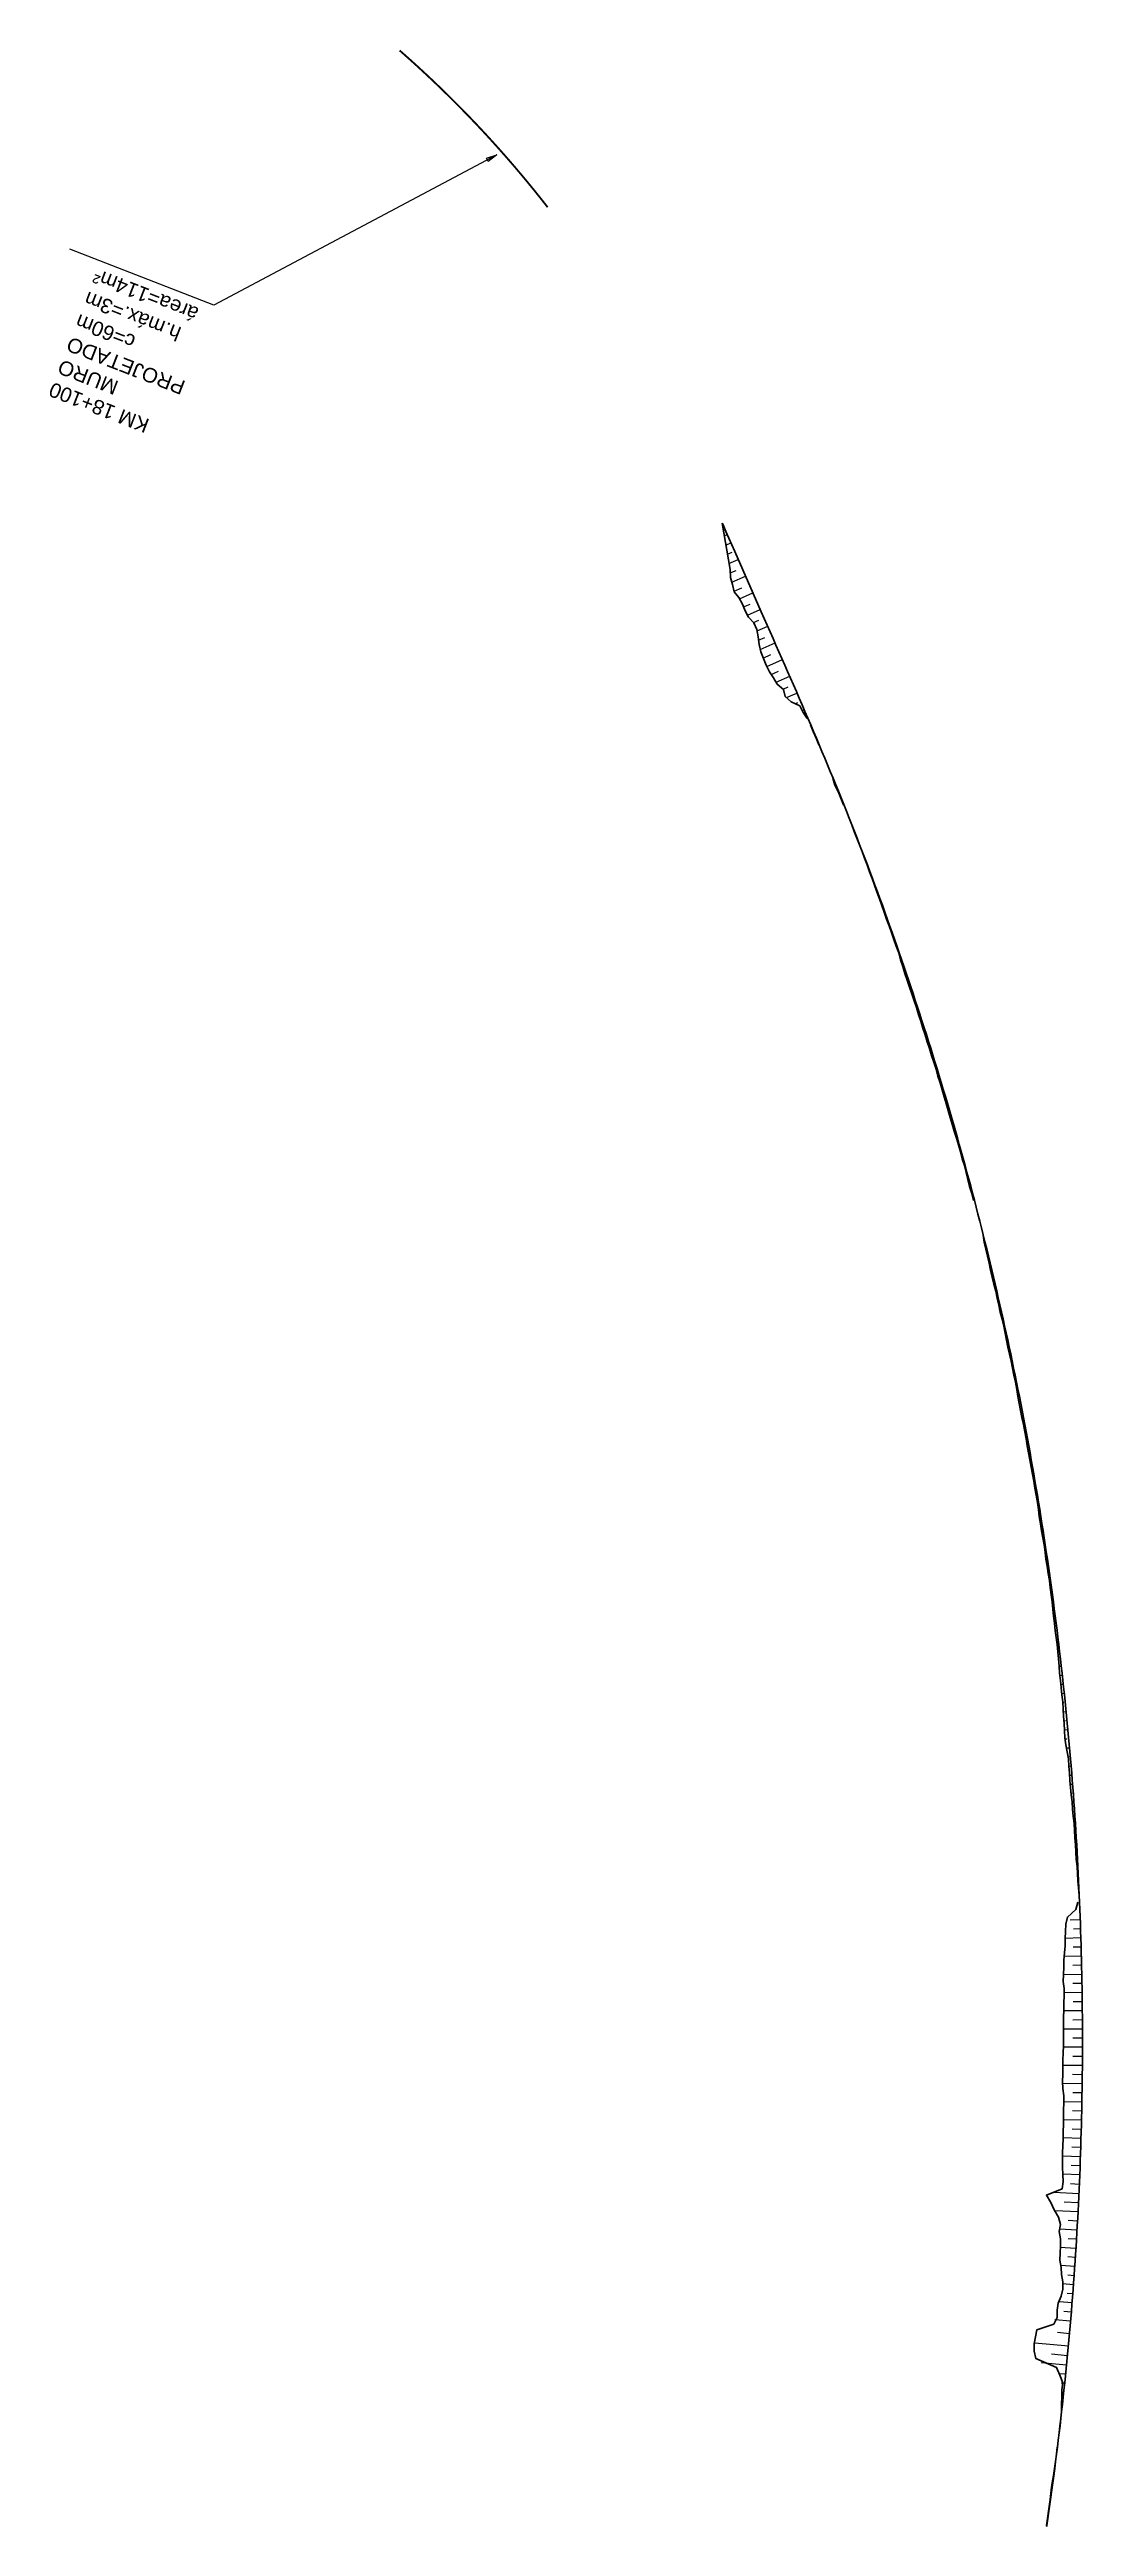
# Model space of a CAD drawing. Header units: metres. Extents: x 288738 to 324331, y 7399322 to 7465117.
# Drawn here: x 321300 to 321584, y 7405506 to 7406185 of the extents above; entities that cross this region are included whole.
import ezdxf

# ---------------------------------------------------------------- set-up
doc = ezdxf.new("R2010")
doc.units = ezdxf.units.M
doc.header["$LTSCALE"] = 10
for name, color, linetype in [('F-HZ-ATERRO-TALUDE', 110, 'Continuous'), ('F-HZ-MUROS', 210, 'Continuous'), ('F-HZ-PIANO-CORTE', 10, 'Continuous'), ('F-HZ-TALUDE', 2, 'Continuous'), ('U-HZ-TALUDES', 2, 'Continuous')]:
    doc.layers.add(name, color=color, linetype=linetype)
doc.layers.add('U-HZ-TEXTO-MUROS', color=2, linetype='Continuous', lineweight=0)
doc.styles.add('ARIAL', font='arial.ttf')
doc.styles.add('DIM', font='arial.ttf', dxfattribs={"width": 0.8})
doc.dimstyles.new('U-1_2000', dxfattribs={"dimscale": 2, "dimtxt": 1.5, "dimasz": 0.75, "dimexe": 0.75, "dimexo": 0.75, "dimgap": 0.25, "dimtad": 1, "dimzin": 4, "dimtxsty": 'DIM', "dimblk": 'ARCHTICK', "dimcen": 0.7, "dimdle": 0.75, "dimclrd": 256, "dimclre": 256, "dimclrt": 256, "dimaunit": 1, "dimadec": 3, "dimazin": 2, "dimtfac": 1, "dimtofl": 0, "dimtmove": 0, "dimatfit": 3, "dimldrblk": 'CLOSEDBLANK', "dimfxl": 0, "dimtolj": 1, "dimtzin": 0, "dimlwd": -1, "dimlwe": -1, "dimarcsym": 0})

msp = doc.modelspace()

# ---------------------------------------------------------------- texts
at = {"layer": 'U-HZ-TEXTO-MUROS', "linetype": 'Continuous', "lineweight": -3, "insert": (321313.439, 7406124.717), "char_height": 4, "width": 29.40176, "attachment_point": 9, "rotation": 158.775701, "style": 'ARIAL'}
msp.add_mtext('KM 18+100\\PMURO PROJETADO\\Pc=60m\\Ph.máx.=3m^Járea=114m²', dxfattribs=at)

# ---------------------------------------------------------------- blocks, each defined once
blk = doc.blocks.new('_ArchTick')
at = {"color": 0, "linetype": 'ByBlock', "const_width": 0.15}
blk.add_lwpolyline([(-0.5, -0.5), (0.5, 0.5)], dxfattribs=at)

# ---------------------------------------------------------------- linework, layer by layer
at = {"layer": 'F-HZ-ATERRO-TALUDE', "linetype": 'Continuous', "lineweight": -3}
for p, q in [((321509.608, 7405998.456), (321509.567, 7405998.439)), ((321510.585, 7405996.155), (321510.563, 7405996.146)), ((321511.561, 7405993.853), (321511.511, 7405993.832)), ((321512.249, 7405992.166), (321512.258, 7405992.17)), ((321512.528, 7405991.548), (321512.491, 7405991.532)), ((321513.494, 7405989.242), (321513.401, 7405989.203)), ((321514.451, 7405986.932), (321514.418, 7405986.919)), ((321515.406, 7405984.622), (321515.348, 7405984.599)), ((321516.353, 7405982.309), (321516.275, 7405982.276)), ((321583.051, 7405671.954), (321580.284, 7405671.854)), ((321583.14, 7405669.456), (321581.176, 7405669.39)), ((321583.359, 7405661.959), (321578.728, 7405661.843)), ((321583.219, 7405666.957), (321578.915, 7405666.826)), ((321583.295, 7405664.458), (321581.074, 7405664.397)), ((321583.473, 7405656.96), (321578.532, 7405656.864)), ((321583.422, 7405659.46), (321581.004, 7405659.406)), ((321583.558, 7405651.961), (321578.521, 7405651.891)), ((321583.521, 7405654.461), (321581.009, 7405654.419)), ((321583.593, 7405649.461), (321581.075, 7405649.433)), ((321583.647, 7405641.962), (321578.444, 7405641.946)), ((321583.617, 7405646.962), (321578.508, 7405646.918)), ((321583.638, 7405644.462), (321581.043, 7405644.447)), ((321583.651, 7405636.962), (321578.385, 7405636.975)), ((321583.655, 7405639.462), (321581.051, 7405639.461)), ((321583.627, 7405631.962), (321578.286, 7405632.005)), ((321583.607, 7405629.462), (321580.93, 7405629.491)), ((321583.645, 7405634.462), (321580.983, 7405634.476)), ((321583.575, 7405626.962), (321578.33, 7405627.033)), ((321583.496, 7405621.963), (321578.442, 7405622.059)), ((321583.542, 7405624.462), (321580.973, 7405624.504)), ((321583.389, 7405616.964), (321578.421, 7405617.086)), ((321583.328, 7405614.465), (321580.848, 7405614.533)), ((321583.449, 7405619.463), (321580.961, 7405619.518)), ((321583.255, 7405611.966), (321578.309, 7405612.115)), ((321583.181, 7405609.467), (321580.717, 7405609.548)), ((321583.094, 7405606.968), (321578.216, 7405607.142)), ((321582.905, 7405601.972), (321578.293, 7405602.162)), ((321583.005, 7405604.47), (321580.602, 7405604.562)), ((321582.681, 7405596.808), (321575.798, 7405597.132)), ((321582.563, 7405594.311), (321578.656, 7405594.505)), ((321582.798, 7405599.39), (321580.355, 7405599.498)), ((321582.436, 7405591.814), (321576.153, 7405592.144)), ((321582.164, 7405586.822), (321577.347, 7405587.101)), ((321582.305, 7405589.318), (321579.737, 7405589.46)), ((321581.865, 7405581.831), (321577.491, 7405582.109)), ((321582.019, 7405584.326), (321579.744, 7405584.464)), ((321581.538, 7405576.842), (321577.692, 7405577.107)), ((321581.365, 7405574.348), (321579.625, 7405574.473)), ((321581.705, 7405579.336), (321579.63, 7405579.474)), ((321580.802, 7405566.869), (321577.228, 7405567.155)), ((321581.183, 7405571.854), (321578.157, 7405572.08)), ((321580.996, 7405569.361), (321579.488, 7405569.478)), ((321580.393, 7405561.886), (321576.052, 7405562.258)), ((321580.601, 7405564.377), (321578.591, 7405564.544)), ((321579.784, 7405555.02), (321570.634, 7405555.874)), ((321580.094, 7405558.452), (321576.781, 7405558.749)), ((321579.285, 7405549.796), (321572.323, 7405550.487)), ((321579.538, 7405552.407), (321575.16, 7405552.829)), ((321579.037, 7405547.308), (321577.439, 7405547.471)), ((321578.782, 7405544.821), (321577.84, 7405544.92)), ((321578.252, 7405539.849), (321577.928, 7405539.885)), ((321578.52, 7405542.335), (321578.218, 7405542.367)), ((321577.976, 7405537.365), (321577.922, 7405537.371))]:
    msp.add_line(p, q, dxfattribs=at)
at = {"layer": 'F-HZ-MUROS', "lineweight": -3, "const_width": 0.5}
msp.add_lwpolyline([(321437.008, 7406141.465), (321436.447, 7406142.186), (321435.259, 7406143.693), (321434.062, 7406145.193), (321432.855, 7406146.685), (321431.64, 7406148.17), (321430.415, 7406149.648), (321429.181, 7406151.118), (321427.938, 7406152.58), (321426.686, 7406154.035), (321425.425, 7406155.481), (321424.155, 7406156.92), (321422.876, 7406158.352), (321421.589, 7406159.775), (321420.293, 7406161.19), (321418.988, 7406162.597), (321417.674, 7406163.996), (321416.352, 7406165.387), (321415.021, 7406166.77), (321413.681, 7406168.145), (321412.334, 7406169.511), (321410.977, 7406170.869), (321409.613, 7406172.219), (321408.24, 7406173.56), (321406.859, 7406174.893), (321405.469, 7406176.217), (321404.072, 7406177.532), (321402.666, 7406178.839), (321401.252, 7406180.137), (321399.831, 7406181.427), (321398.401, 7406182.708), (321396.963, 7406183.98), (321396.443, 7406184.435)], dxfattribs=at)
at = {"layer": 'F-HZ-PIANO-CORTE'}
for p, q in [((321485.433, 7406051.379), (321486.252, 7406051.74)), ((321485.871, 7406048.84), (321487.261, 7406049.453)), ((321486.309, 7406046.3), (321487.659, 7406046.896)), ((321486.741, 7406043.759), (321489.279, 7406044.878)), ((321487.098, 7406041.183), (321488.693, 7406041.887)), ((321487.531, 7406038.642), (321491.297, 7406040.304)), ((321488.135, 7406036.176), (321490.221, 7406037.096)), ((321489.652, 7406034.113), (321493.315, 7406035.729)), ((321490.765, 7406031.871), (321492.545, 7406032.656)), ((321491.832, 7406029.61), (321495.333, 7406031.154)), ((321493.431, 7406027.583), (321494.887, 7406028.225)), ((321494.447, 7406025.298), (321497.351, 7406026.579)), ((321494.844, 7406022.742), (321496.602, 7406023.517)), ((321495.336, 7406020.228), (321499.367, 7406022.004)), ((321496.118, 7406017.843), (321498.246, 7406018.779)), ((321497.075, 7406015.535), (321501.38, 7406017.427)), ((321498.336, 7406013.362), (321500.36, 7406014.25)), ((321499.668, 7406011.22), (321503.386, 7406012.847)), ((321501.569, 7406009.327), (321502.978, 7406009.941)), ((321502.519, 7406007.017), (321505.384, 7406008.263)), ((321504.914, 7406005.335), (321505.646, 7406005.652)), ((321506.807, 7406003.432), (321507.369, 7406003.675)), ((321508.202, 7406001.311), (321508.28, 7406001.345)), ((321520.676, 7405971.305), (321520.743, 7405971.332)), ((321521.609, 7405968.986), (321521.631, 7405968.995)), ((321522.543, 7405966.667), (321522.558, 7405966.673)), ((321523.404, 7405964.32), (321523.43, 7405964.33)), ((321524.298, 7405961.985), (321524.346, 7405962.003)), ((321525.172, 7405959.643), (321525.201, 7405959.654)), ((321526.032, 7405957.296), (321526.109, 7405957.325)), ((321526.881, 7405954.944), (321526.931, 7405954.963)), ((321527.727, 7405952.592), (321527.846, 7405952.636)), ((321528.55, 7405950.232), (321528.627, 7405950.26)), ((321529.382, 7405947.874), (321529.557, 7405947.938)), ((321530.228, 7405945.522), (321530.315, 7405945.554)), ((321531.073, 7405943.17), (321531.242, 7405943.23)), ((321531.918, 7405940.818), (321531.997, 7405940.846)), ((321532.771, 7405938.468), (321532.902, 7405938.514)), ((321533.546, 7405936.091), (321533.634, 7405936.122)), ((321534.277, 7405933.699), (321534.535, 7405933.788)), ((321534.999, 7405931.305), (321535.171, 7405931.364)), ((321535.822, 7405928.946), (321536.143, 7405929.054)), ((321536.603, 7405926.572), (321536.77, 7405926.627)), ((321537.379, 7405924.196), (321537.724, 7405924.31)), ((321538.173, 7405921.826), (321538.339, 7405921.881)), ((321538.956, 7405919.453), (321539.279, 7405919.558)), ((321539.709, 7405917.07), (321539.878, 7405917.125)), ((321540.445, 7405914.682), (321540.809, 7405914.798)), ((321541.224, 7405912.307), (321541.394, 7405912.361)), ((321541.945, 7405909.915), (321542.312, 7405910.029)), ((321542.707, 7405907.534), (321542.88, 7405907.588)), ((321543.517, 7405905.169), (321543.789, 7405905.253)), ((321544.176, 7405902.757), (321544.347, 7405902.809)), ((321544.941, 7405900.378), (321545.239, 7405900.468)), ((321545.645, 7405897.98), (321545.8, 7405898.026)), ((321546.326, 7405895.575), (321546.664, 7405895.675)), ((321547.035, 7405893.179), (321547.2, 7405893.227)), ((321547.718, 7405890.775), (321548.061, 7405890.874)), ((321548.438, 7405888.381), (321548.594, 7405888.426)), ((321549.159, 7405885.988), (321549.433, 7405886.066)), ((321549.863, 7405883.59), (321549.986, 7405883.624)), ((321550.492, 7405881.171), (321550.778, 7405881.25)), ((321551.267, 7405878.792), (321551.354, 7405878.816)), ((321551.849, 7405876.36), (321552.097, 7405876.427)), ((321552.446, 7405873.933), (321552.596, 7405873.973)), ((321553.162, 7405871.537), (321553.389, 7405871.597)), ((321556.422, 7405859.471), (321556.462, 7405859.481)), ((321556.894, 7405857.013), (321557.106, 7405857.065)), ((321557.454, 7405854.577), (321557.578, 7405854.607)), ((321558.018, 7405852.141), (321558.291, 7405852.208)), ((321558.541, 7405849.697), (321558.708, 7405849.737)), ((321559.107, 7405847.263), (321559.45, 7405847.344)), ((321559.765, 7405844.85), (321559.892, 7405844.88)), ((321560.31, 7405842.411), (321560.583, 7405842.474)), ((321560.809, 7405839.961), (321560.973, 7405839.999)), ((321561.424, 7405837.538), (321561.688, 7405837.597)), ((321561.985, 7405835.103), (321562.108, 7405835.13)), ((321562.49, 7405832.655), (321562.767, 7405832.715)), ((321562.976, 7405830.203), (321563.136, 7405830.237)), ((321563.461, 7405827.751), (321563.818, 7405827.827)), ((321564.038, 7405825.319), (321564.186, 7405825.35)), ((321564.498, 7405822.862), (321564.843, 7405822.933)), ((321565.008, 7405820.415), (321565.177, 7405820.45)), ((321565.538, 7405817.973), (321565.841, 7405818.034)), ((321565.908, 7405815.498), (321566.119, 7405815.54)), ((321566.377, 7405813.044), (321566.812, 7405813.129)), ((321566.854, 7405810.591), (321567.07, 7405810.633)), ((321567.405, 7405808.152), (321567.756, 7405808.219)), ((321567.845, 7405805.692), (321568.031, 7405805.727)), ((321568.321, 7405803.239), (321568.673, 7405803.304)), ((321568.726, 7405800.773), (321568.924, 7405800.808)), ((321569.203, 7405798.319), (321569.563, 7405798.384)), ((321569.627, 7405795.857), (321569.813, 7405795.889)), ((321570.067, 7405793.397), (321570.426, 7405793.459)), ((321570.51, 7405790.937), (321570.679, 7405790.966)), ((321570.948, 7405788.477), (321571.262, 7405788.529)), ((321571.346, 7405786.009), (321571.508, 7405786.036)), ((321571.693, 7405783.534), (321572.071, 7405783.595)), ((321572.048, 7405781.06), (321572.256, 7405781.093)), ((321572.457, 7405778.595), (321572.853, 7405778.656)), ((321572.899, 7405776.134), (321573.066, 7405776.16)), ((321573.267, 7405773.663), (321573.607, 7405773.714)), ((321573.589, 7405771.184), (321573.782, 7405771.212)), ((321573.984, 7405768.716), (321574.335, 7405768.767)), ((321574.377, 7405766.248), (321574.533, 7405766.27)), ((321574.744, 7405763.776), (321575.035, 7405763.816)), ((321575.052, 7405761.296), (321575.214, 7405761.317)), ((321575.344, 7405758.813), (321575.708, 7405758.862)), ((321575.624, 7405756.33), (321575.829, 7405756.356)), ((321575.905, 7405753.846), (321576.354, 7405753.904)), ((321576.173, 7405751.362), (321576.42, 7405751.392)), ((321576.518, 7405748.887), (321576.972, 7405748.942)), ((321576.796, 7405746.403), (321577.034, 7405746.432)), ((321577.018, 7405743.914), (321577.563, 7405743.977)), ((321577.282, 7405741.429), (321577.566, 7405741.461)), ((321577.474, 7405738.937), (321578.127, 7405739.009)), ((321577.718, 7405736.45), (321578.059, 7405736.487)), ((321578, 7405733.968), (321578.664, 7405734.038)), ((321578.262, 7405731.484), (321578.592, 7405731.517)), ((321578.36, 7405728.983), (321579.173, 7405729.064)), ((321578.533, 7405726.49), (321578.975, 7405726.533)), ((321578.698, 7405723.997), (321579.655, 7405724.087)), ((321578.877, 7405721.506), (321579.381, 7405721.552)), ((321579.281, 7405719.035), (321580.11, 7405719.108)), ((321579.699, 7405716.564), (321580.013, 7405716.59)), ((321579.955, 7405714.078), (321580.538, 7405714.126)), ((321580.133, 7405711.586), (321580.437, 7405711.61)), ((321580.324, 7405709.095), (321580.937, 7405709.142)), ((321580.555, 7405706.607), (321580.841, 7405706.628)), ((321580.854, 7405704.123), (321581.31, 7405704.156)), ((321580.999, 7405701.629), (321581.242, 7405701.646)), ((321581.25, 7405699.141), (321581.655, 7405699.168)), ((321581.453, 7405696.65), (321581.635, 7405696.662)), ((321581.593, 7405694.155), (321581.973, 7405694.178)), ((321581.77, 7405691.662), (321581.945, 7405691.672)), ((321581.901, 7405689.167), (321582.263, 7405689.187)), ((321582.153, 7405686.677), (321582.275, 7405686.684)), ((321582.298, 7405684.182), (321582.525, 7405684.194)), ((321582.484, 7405681.689), (321582.565, 7405681.693)), ((321582.727, 7405679.198), (321582.761, 7405679.199)), ((321577.613, 7405534.296), (321577.628, 7405534.294)), ((321577.037, 7405529.329), (321577.041, 7405529.329)), ((321577.308, 7405531.815), (321577.323, 7405531.813)), ((321575.673, 7405519.423), (321575.783, 7405519.408)), ((321576.046, 7405521.895), (321576.076, 7405521.891)), ((321574.987, 7405514.471), (321575.112, 7405514.454)), ((321575.29, 7405516.952), (321575.37, 7405516.942)), ((321573.992, 7405507.038), (321574.024, 7405507.033)), ((321574.288, 7405509.521), (321574.415, 7405509.502)), ((321574.672, 7405511.991), (321574.72, 7405511.984))]:
    msp.add_line(p, q, dxfattribs=at)
at = {"layer": 'F-HZ-TALUDE', "linetype": 'Continuous', "lineweight": -3}
msp.add_line((321576.517, 7405525.382), (321576.743, 7405527.339), dxfattribs=at)
at = {"layer": 'F-HZ-TALUDE', "linetype": 'Continuous', "lineweight": 30}
for points in [[(321508.214, 7406001.295), (321507.046, 7406002.951), (321506.161, 7406004.73), (321503.807, 7406005.871), (321502.174, 7406007.325), (321501.646, 7406009.26), (321499.981, 7406010.701), (321498.946, 7406012.417), (321497.853, 7406014.109), (321496.896, 7406015.863), (321496.163, 7406017.716), (321495.491, 7406019.599), (321495.006, 7406021.565), (321494.723, 7406023.623), (321494.388, 7406025.659), (321493.534, 7406027.468), (321492.131, 7406029.035), (321491.207, 7406030.813), (321490.436, 7406032.659), (321489.483, 7406034.425), (321488.17, 7406036.031), (321487.698, 7406038.009), (321487.181, 7406039.967), (321487.035, 7406042.089), (321484.843, 7406054.799)], [(321507.582, 7406003.182), (321506.796, 7406005.004), (321506.007, 7406006.827), (321505.216, 7406008.649), (321504.423, 7406010.472), (321503.628, 7406012.295), (321502.83, 7406014.119), (321502.031, 7406015.943), (321501.231, 7406017.768), (321500.428, 7406019.593), (321499.625, 7406021.419), (321498.82, 7406023.246), (321498.015, 7406025.074), (321497.208, 7406026.903), (321496.401, 7406028.733), (321495.594, 7406030.563), (321488.33, 7406047.032), (321487.522, 7406048.861), (321486.715, 7406050.69), (321485.909, 7406052.517), (321485.103, 7406054.34), (321484.89, 7406054.82)], [(321518.234, 7405977.658), (321517.498, 7405979.485), (321516.759, 7405981.311), (321516.016, 7405983.136), (321515.268, 7405984.96), (321514.516, 7405986.783), (321513.76, 7405988.606), (321513, 7405990.429), (321512.236, 7405992.251), (321511.468, 7405994.073), (321510.697, 7405995.895), (321509.923, 7405997.717), (321509.146, 7405999.539), (321508.365, 7406001.36), (321507.582, 7406003.182)], [(321511.421, 7405994.053), (321510.68, 7405995.887), (321509.861, 7405997.69), (321509.128, 7405999.531)], [(321518.134, 7405977.617), (321517.369, 7405979.433), (321516.671, 7405981.276), (321515.772, 7405983.036), (321515.225, 7405984.942)], [(321555.974, 7405861.597), (321555.49, 7405863.507), (321555.002, 7405865.415), (321554.509, 7405867.322), (321554.012, 7405869.229), (321553.512, 7405871.134), (321553.007, 7405873.038), (321552.498, 7405874.941), (321551.985, 7405876.842), (321551.468, 7405878.743), (321550.946, 7405880.643), (321550.421, 7405882.541), (321549.891, 7405884.438), (321549.358, 7405886.335), (321548.82, 7405888.23), (321548.278, 7405890.123), (321547.732, 7405892.016), (321547.182, 7405893.908), (321546.628, 7405895.798), (321546.07, 7405897.687), (321545.507, 7405899.575), (321544.941, 7405901.462), (321544.37, 7405903.347), (321543.796, 7405905.231), (321543.217, 7405907.114), (321542.634, 7405908.996), (321542.047, 7405910.876), (321541.457, 7405912.755), (321540.862, 7405914.633), (321540.263, 7405916.51), (321539.66, 7405918.385), (321539.052, 7405920.259), (321538.441, 7405922.132), (321537.826, 7405924.003), (321537.207, 7405925.873), (321536.583, 7405927.742), (321535.956, 7405929.609), (321535.324, 7405931.475), (321534.689, 7405933.34), (321534.049, 7405935.203), (321533.406, 7405937.065), (321532.758, 7405938.925), (321532.107, 7405940.785), (321531.451, 7405942.642), (321530.792, 7405944.498), (321530.128, 7405946.353), (321529.46, 7405948.207), (321528.788, 7405950.058), (321528.113, 7405951.909), (321527.433, 7405953.758), (321526.749, 7405955.605), (321526.062, 7405957.451), (321525.37, 7405959.296), (321524.674, 7405961.139), (321523.975, 7405962.981), (321523.271, 7405964.821), (321522.563, 7405966.659), (321521.852, 7405968.496), (321521.136, 7405970.332), (321520.416, 7405972.165), (321519.693, 7405973.998), (321518.965, 7405975.828), (321518.234, 7405977.658)], [(321553.802, 7405869.173), (321553.313, 7405871.081), (321552.693, 7405872.954), (321552.212, 7405874.864), (321551.747, 7405876.778), (321551.301, 7405878.697), (321550.636, 7405880.557), (321550.185, 7405882.476), (321549.638, 7405884.367), (321549.08, 7405886.256), (321548.51, 7405888.141), (321547.942, 7405890.027), (321547.379, 7405891.914), (321546.862, 7405893.814), (321546.289, 7405895.698), (321545.751, 7405897.592), (321545.231, 7405899.492), (321544.618, 7405901.364), (321544.023, 7405903.241), (321543.525, 7405905.148), (321542.885, 7405907.012), (321542.249, 7405908.876), (321541.696, 7405910.766), (321541.119, 7405912.649), (321540.497, 7405914.517), (321539.908, 7405916.396), (321539.349, 7405918.285), (321538.721, 7405920.151), (321538.109, 7405922.023), (321537.481, 7405923.889), (321536.86, 7405925.758), (321536.266, 7405927.636), (321535.634, 7405929.5), (321534.98, 7405931.358), (321534.426, 7405933.25), (321533.805, 7405935.119), (321533.298, 7405937.027), (321532.621, 7405938.877), (321531.95, 7405940.729), (321531.276, 7405942.58), (321530.635, 7405944.442), (321529.94, 7405946.285), (321529.287, 7405948.144), (321528.629, 7405950), (321527.994, 7405951.865), (321527.316, 7405953.715), (321526.659, 7405955.572), (321525.985, 7405957.423), (321525.311, 7405959.274), (321524.616, 7405961.117), (321523.939, 7405962.967), (321523.215, 7405964.799), (321522.548, 7405966.653), (321521.83, 7405968.488), (321521.031, 7405970.29), (321520.38, 7405972.151)], [(321577.951, 7405537.114), (321578.169, 7405539.072), (321578.383, 7405541.03), (321578.592, 7405542.989), (321578.798, 7405544.948), (321578.999, 7405546.908), (321579.196, 7405548.868), (321579.388, 7405550.828), (321579.577, 7405552.789), (321579.761, 7405554.75), (321579.941, 7405556.712), (321580.117, 7405558.674), (321580.288, 7405560.636), (321580.455, 7405562.599), (321580.618, 7405564.562), (321580.777, 7405566.526), (321580.931, 7405568.49), (321581.082, 7405570.454), (321581.228, 7405572.418), (321581.369, 7405574.383), (321581.507, 7405576.348), (321581.64, 7405578.313), (321581.769, 7405580.279), (321581.893, 7405582.245), (321582.014, 7405584.211), (321582.13, 7405586.178), (321582.242, 7405588.144), (321582.35, 7405590.111), (321582.453, 7405592.078), (321582.552, 7405594.046), (321582.647, 7405596.013), (321582.738, 7405597.981), (321582.824, 7405599.949), (321582.906, 7405601.917), (321582.984, 7405603.885), (321583.057, 7405605.854), (321583.127, 7405607.822), (321583.192, 7405609.791), (321583.253, 7405611.76), (321583.309, 7405613.729), (321583.361, 7405615.698), (321583.409, 7405617.667), (321583.453, 7405619.637), (321583.493, 7405621.606), (321583.528, 7405623.575), (321583.559, 7405625.545), (321583.585, 7405627.515), (321583.608, 7405629.484), (321583.626, 7405631.454), (321583.64, 7405633.424), (321583.649, 7405635.393), (321583.655, 7405637.363), (321583.656, 7405639.333), (321583.653, 7405641.303), (321583.645, 7405643.273), (321583.634, 7405645.242), (321583.618, 7405647.212), (321583.597, 7405649.182), (321583.573, 7405651.151), (321583.544, 7405653.121), (321583.511, 7405655.09), (321583.474, 7405657.06), (321583.432, 7405659.029), (321583.387, 7405660.998), (321583.336, 7405662.967), (321583.282, 7405664.936), (321583.224, 7405666.905), (321583.161, 7405668.874), (321583.094, 7405670.843), (321583.022, 7405672.811), (321582.947, 7405674.779), (321582.867, 7405676.747), (321582.783, 7405678.715), (321582.694, 7405680.683), (321582.602, 7405682.651), (321582.505, 7405684.618), (321582.403, 7405686.585), (321582.298, 7405688.552), (321582.188, 7405690.519), (321582.074, 7405692.485), (321581.956, 7405694.451), (321581.834, 7405696.417), (321581.707, 7405698.383), (321581.576, 7405700.348), (321581.441, 7405702.313), (321581.301, 7405704.278), (321581.157, 7405706.243), (321581.009, 7405708.207), (321580.857, 7405710.171), (321580.701, 7405712.134), (321580.54, 7405714.097), (321580.375, 7405716.06), (321580.206, 7405718.023), (321580.032, 7405719.985), (321579.855, 7405721.946), (321579.673, 7405723.908), (321579.486, 7405725.869), (321579.296, 7405727.829), (321579.101, 7405729.789), (321578.902, 7405731.749), (321578.699, 7405733.708), (321578.492, 7405735.667), (321578.28, 7405737.625), (321578.064, 7405739.583), (321577.844, 7405741.54), (321577.619, 7405743.497), (321577.391, 7405745.454), (321577.158, 7405747.41), (321576.921, 7405749.365), (321576.68, 7405751.32), (321576.434, 7405753.274), (321576.184, 7405755.228), (321575.93, 7405757.181), (321575.672, 7405759.134), (321575.41, 7405761.086), (321575.143, 7405763.038), (321574.872, 7405764.989), (321574.597, 7405766.939), (321574.317, 7405768.889), (321574.034, 7405770.838), (321573.746, 7405772.787), (321573.454, 7405774.735), (321573.158, 7405776.682), (321572.857, 7405778.629), (321572.553, 7405780.575), (321572.244, 7405782.52), (321571.931, 7405784.465), (321571.613, 7405786.409), (321571.292, 7405788.352), (321570.966, 7405790.295), (321570.636, 7405792.237), (321570.302, 7405794.178), (321569.964, 7405796.118), (321569.621, 7405798.058), (321569.275, 7405799.997), (321568.924, 7405801.935), (321568.569, 7405803.873), (321568.209, 7405805.81), (321567.846, 7405807.745), (321567.478, 7405809.681), (321567.106, 7405811.615), (321566.73, 7405813.548), (321566.35, 7405815.481), (321565.966, 7405817.413), (321565.577, 7405819.344), (321565.184, 7405821.274), (321564.787, 7405823.204), (321564.386, 7405825.132), (321563.981, 7405827.06), (321563.572, 7405828.986), (321563.158, 7405830.912), (321562.74, 7405832.837), (321562.318, 7405834.761), (321561.892, 7405836.684), (321561.462, 7405838.607), (321561.027, 7405840.528), (321560.589, 7405842.448), (321560.146, 7405844.367), (321559.699, 7405846.286), (321559.248, 7405848.203), (321558.793, 7405850.12), (321558.333, 7405852.035), (321557.87, 7405853.95), (321557.402, 7405855.863), (321556.93, 7405857.776), (321556.454, 7405859.687), (321555.974, 7405861.597)], [(321582.775, 7405678.715), (321582.58, 7405680.678), (321582.393, 7405682.641), (321582.272, 7405684.606), (321582.165, 7405686.573), (321581.939, 7405688.533), (321581.821, 7405690.498), (321581.735, 7405692.465), (321581.57, 7405694.428), (321581.468, 7405696.394), (321581.35, 7405698.36), (321581.099, 7405700.316), (321580.95, 7405702.279), (321580.847, 7405704.246), (321580.595, 7405706.201), (321580.403, 7405708.161), (321580.236, 7405710.122), (321580.099, 7405712.086), (321579.957, 7405714.049), (321579.785, 7405716.01), (321579.481, 7405717.959), (321579.119, 7405719.903), (321578.824, 7405721.852), (321578.708, 7405723.817), (321578.599, 7405725.783), (321578.414, 7405727.743), (321578.328, 7405729.712), (321578.254, 7405731.682), (321578.045, 7405733.64), (321577.78, 7405735.591), (321577.639, 7405737.555), (321577.406, 7405739.51), (321577.279, 7405741.476), (321577.068, 7405743.433), (321576.864, 7405745.391), (321576.733, 7405747.358), (321576.459, 7405749.308), (321576.184, 7405751.258), (321575.981, 7405753.217), (321575.747, 7405755.172), (321575.539, 7405757.13), (321575.313, 7405759.086), (321575.083, 7405761.042), (321574.846, 7405762.997), (321574.59, 7405764.949), (321574.272, 7405766.893), (321573.965, 7405768.838), (321573.639, 7405770.78), (321573.398, 7405772.735), (321573.123, 7405774.685), (321572.822, 7405776.631), (321572.462, 7405778.567), (321572.133, 7405780.509), (321571.831, 7405782.454), (321571.581, 7405784.408), (321571.296, 7405786.357), (321570.979, 7405788.3), (321570.633, 7405790.239), (321570.291, 7405792.178), (321569.936, 7405794.114), (321569.592, 7405796.053), (321569.264, 7405797.994), (321568.899, 7405799.929), (321568.504, 7405801.859), (321568.244, 7405803.813), (321567.834, 7405805.739), (321567.517, 7405807.683), (321567.06, 7405809.601), (321566.658, 7405811.528), (321566.299, 7405813.464), (321565.921, 7405815.396), (321565.667, 7405817.353), (321565.266, 7405819.281), (321564.83, 7405821.201), (321564.444, 7405823.132), (321564.098, 7405825.072), (321563.636, 7405826.987), (321563.196, 7405828.906), (321562.866, 7405830.849), (321562.465, 7405832.777), (321562.063, 7405834.705), (321561.682, 7405836.638), (321561.138, 7405838.533), (321560.695, 7405840.452), (321560.315, 7405842.385), (321559.914, 7405844.314), (321559.388, 7405846.213), (321558.878, 7405848.116), (321558.468, 7405850.042), (321558.059, 7405851.969), (321557.6, 7405853.884), (321557.194, 7405855.812), (321556.717, 7405857.723), (321556.388, 7405859.67)], [(321577.903, 7405537.119), (321577.939, 7405539.097), (321577.956, 7405541.077), (321577.991, 7405543.053), (321578.316, 7405544.998), (321577.497, 7405547.062), (321576.549, 7405549.133), (321570.871, 7405551.664), (321570.407, 7405553.668), (321570.436, 7405555.624), (321570.749, 7405557.553), (321571.14, 7405559.476), (321575.787, 7405561.029), (321576.753, 7405562.914), (321576.746, 7405564.883), (321576.964, 7405566.833), (321577.834, 7405568.732), (321578.311, 7405570.665), (321578.26, 7405572.638), (321577.903, 7405574.632), (321577.774, 7405576.608), (321577.448, 7405578.596), (321577.504, 7405580.557), (321577.654, 7405582.512), (321577.606, 7405584.48), (321577.296, 7405586.461), (321577.629, 7405588.405), (321577.113, 7405590.396), (321575.862, 7405592.422), (321574.953, 7405594.426), (321573.785, 7405596.437), (321578.115, 7405598.192), (321578.369, 7405600.142), (321578.247, 7405602.109), (321578.17, 7405604.073), (321578.166, 7405606.034), (321578.2, 7405607.994), (321578.259, 7405609.952), (321578.323, 7405611.91), (321578.334, 7405613.869), (321578.42, 7405615.827), (321578.446, 7405617.786), (321578.477, 7405619.745), (321578.567, 7405621.702), (321578.51, 7405623.663), (321578.281, 7405625.625), (321578.15, 7405627.585), (321578.253, 7405629.542), (321578.301, 7405631.5), (321578.279, 7405633.458), (321578.372, 7405635.416), (321578.419, 7405637.374), (321578.447, 7405639.333), (321578.444, 7405641.291), (321578.475, 7405643.25), (321578.443, 7405645.208), (321578.559, 7405647.168), (321578.561, 7405649.127), (321578.64, 7405651.087), (321578.605, 7405653.045), (321578.387, 7405655.001), (321578.463, 7405656.961), (321578.563, 7405658.923), (321578.527, 7405660.882), (321578.732, 7405662.847), (321578.913, 7405664.813), (321578.903, 7405666.774), (321578.963, 7405668.737), (321579.053, 7405670.702), (321579.526, 7405672.682), (321581.812, 7405674.735), (321582.427, 7405676.729)], [(321576.553, 7405525.377), (321576.796, 7405527.332), (321577.036, 7405529.287), (321577.271, 7405531.243), (321577.502, 7405533.2), (321577.728, 7405535.157), (321577.951, 7405537.114)], [(321577.033, 7405529.288), (321577.24, 7405531.247), (321577.475, 7405533.203), (321577.723, 7405535.157)], [(321573.787, 7405505.719), (321573.816, 7405505.869), (321574.11, 7405507.817), (321574.315, 7405509.778), (321574.636, 7405511.722), (321574.899, 7405513.674), (321575.114, 7405515.633), (321575.375, 7405517.585), (321575.69, 7405519.53), (321575.978, 7405521.479), (321576.292, 7405523.425)], [(321573.846, 7405505.596), (321573.885, 7405505.859), (321574.171, 7405507.808), (321574.452, 7405509.758), (321574.73, 7405511.709), (321575.003, 7405513.659), (321575.272, 7405515.611), (321575.536, 7405517.563), (321575.797, 7405519.516), (321576.053, 7405521.469), (321576.305, 7405523.423), (321576.553, 7405525.377)]]:
    msp.add_lwpolyline(points, dxfattribs=at)
at = {"layer": 'U-HZ-TALUDES', "linetype": 'Continuous', "lineweight": -3}
msp.add_line((321512.997, 7405990.428), (321512.216, 7405992.243), dxfattribs=at)

msp.set_redraw_order([(e.dxf.handle, doc.entitydb.next_handle()) for e in msp.query("TEXT MTEXT ATTDEF DIMENSION ARC_DIMENSION")])  # texts and dimensions are drawn at this point

# ---------------------------------------------------------------- leaders
at = {"layer": 'U-HZ-TEXTO-MUROS', "linetype": 'Continuous', "lineweight": -3}
msp.add_leader([(321423.125, 7406155.837), (321345.519, 7406114.593), (321306.029, 7406129.93)], dimstyle='U-1_2000', override={"dimscale": 1, "dimasz": 3}, dxfattribs=at)

doc.saveas('drawing.dxf')
